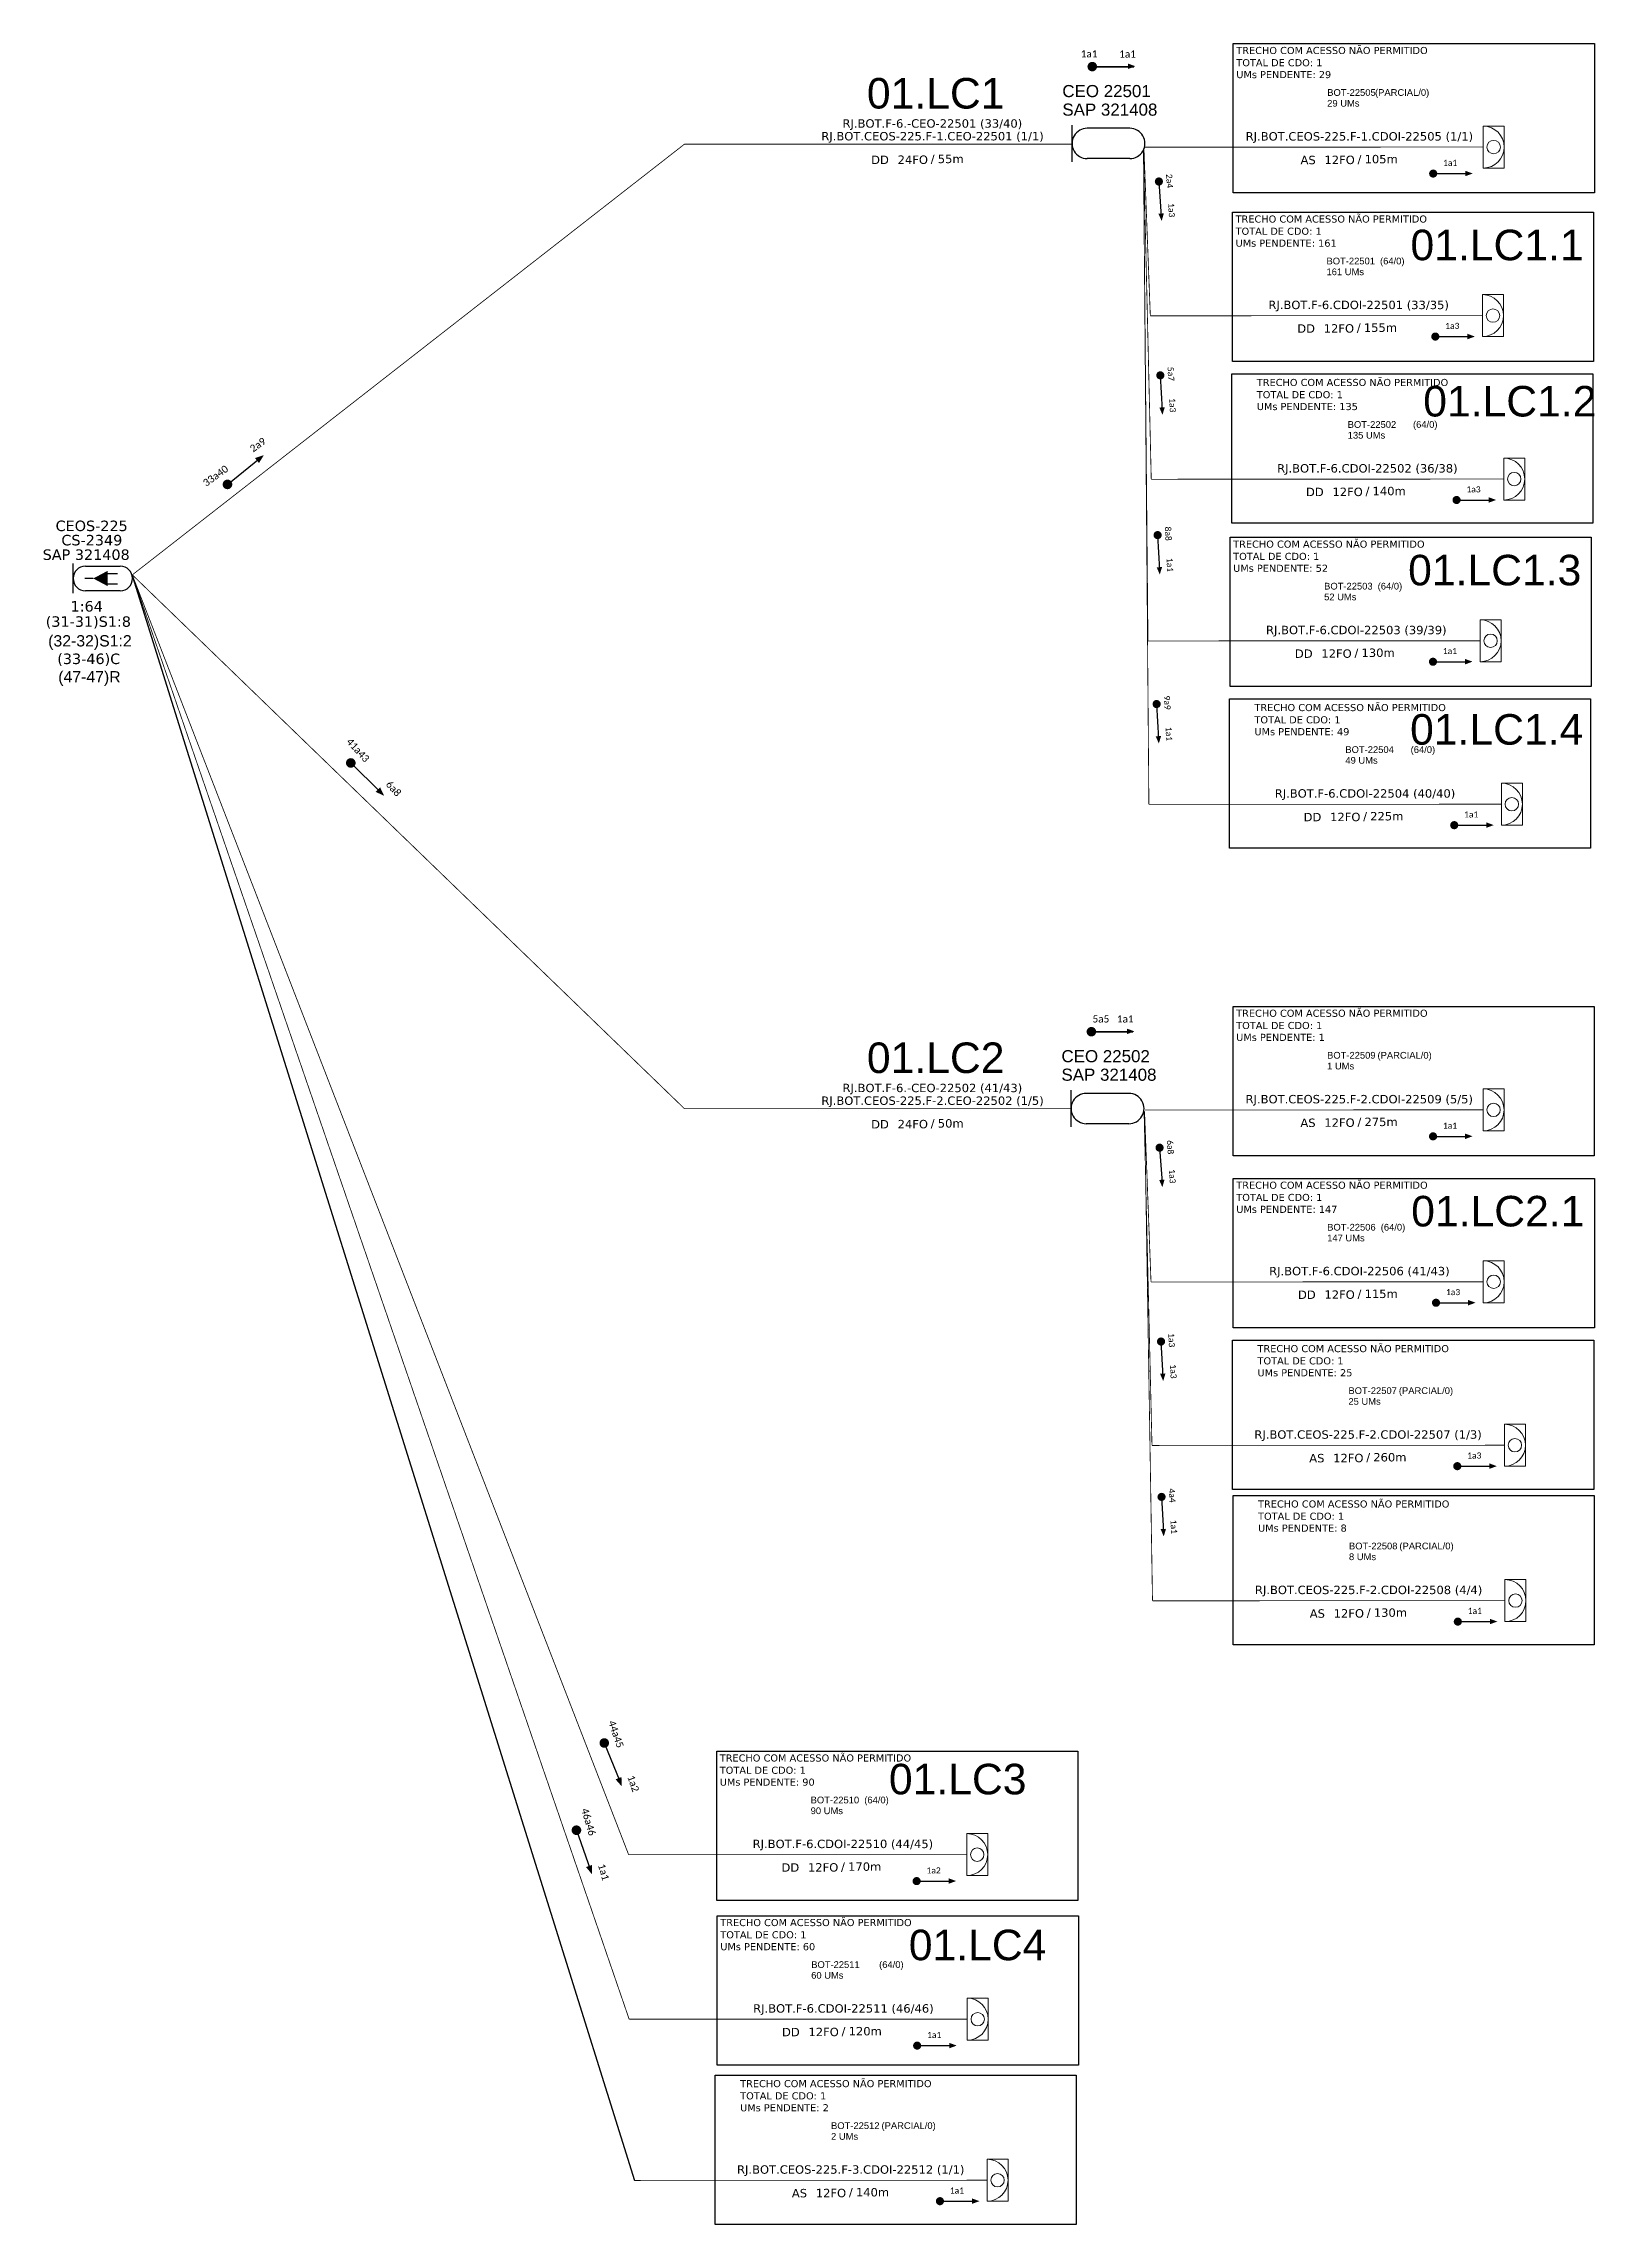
# Model space of a CAD drawing. Header units: millimetres. Extents: x 742 to 1449, y -949 to -211.
# Drawn here: x 837 to 1219, y -949 to -412 of the extents above; entities that cross this region are included whole.
import ezdxf
from ezdxf.enums import TextEntityAlignment as Align

# ---------------------------------------------------------------- set-up
doc = ezdxf.new("R2010")
doc.units = ezdxf.units.MM
doc.header["$LTSCALE"] = 3
for name, color, linetype, lineweight in [("20.0-LEGENDA DOS CDO'S", 1, 'Continuous', 0), ('20.1-CDO_INTERIOR', 1, 'Continuous', 0), ('40.1-ETIQUETAS', 1, 'Continuous', 20)]:
    doc.layers.add(name, color=color, linetype=linetype, lineweight=lineweight)
for name, color, linetype in [('20.4-CEOS', 1, 'Continuous'), ('CAP a instalar', 1, 'Continuous'), ('SETA', 7, 'Continuous'), ('surveys', 252, 'Continuous'), ('surveys legendas', 7, 'Continuous'), ('texto', 255, 'Continuous'), ('Txtruas', 150, 'Continuous')]:
    doc.layers.add(name, color=color, linetype=linetype)
doc.styles.add('ARIAL', font='arial.ttf')
doc.styles.add('siredit', font='verdana.ttf')
doc.styles.get("Standard").update_dxf_attribs({"font": 'arial.ttf'})
doc.linetypes.add('FENCELINE1', pattern='A,0.25,-0.1,[133,ltypeshp.shx,S=0.1,R=0,X=-0.1,Y=0],-0.1,1', length=1.45)

msp = doc.modelspace()

# ---------------------------------------------------------------- texts
at = {"color": 3, "style": 'siredit'}
for s, p in [('TRECHO COM ACESSO NÃO PERMITIDO', (1130.95, -414.65)), ('TOTAL DE CDO: 1', (1130.95, -417.66)), ('UMs PENDENTE: 29', (1130.95, -420.59)), ('TRECHO COM ACESSO NÃO PERMITIDO', (1130.77, -456.15)), ('TOTAL DE CDO: 1', (1130.77, -459.16)), ('UMs PENDENTE: 161', (1130.77, -462.09)), ('TRECHO COM ACESSO NÃO PERMITIDO', (1136, -496.39)), ('TOTAL DE CDO: 1', (1136, -499.4)), ('UMs PENDENTE: 135', (1136, -502.32)), ('TRECHO COM ACESSO NÃO PERMITIDO', (1130.18, -536.2)), ('TOTAL DE CDO: 1', (1130.18, -539.21)), ('UMs PENDENTE: 52', (1130.18, -542.14)), ('TRECHO COM ACESSO NÃO PERMITIDO', (1135.42, -576.44)), ('TOTAL DE CDO: 1', (1135.42, -579.45)), ('UMs PENDENTE: 49', (1135.42, -582.38)), ('TRECHO COM ACESSO NÃO PERMITIDO', (1130.92, -651.7)), ('TOTAL DE CDO: 1', (1130.92, -654.72)), ('UMs PENDENTE: 1', (1130.92, -657.64)), ('TRECHO COM ACESSO NÃO PERMITIDO', (1130.94, -694.04)), ('TOTAL DE CDO: 1', (1130.94, -697.05)), ('UMs PENDENTE: 147', (1130.94, -699.98)), ('TRECHO COM ACESSO NÃO PERMITIDO', (1136.17, -734.28)), ('TOTAL DE CDO: 1', (1136.17, -737.29)), ('UMs PENDENTE: 25', (1136.17, -740.22)), ('TRECHO COM ACESSO NÃO PERMITIDO', (1136.3, -772.53)), ('TOTAL DE CDO: 1', (1136.3, -775.55)), ('UMs PENDENTE: 8', (1136.3, -778.47)), ('TRECHO COM ACESSO NÃO PERMITIDO', (1003.78, -835.07)), ('TOTAL DE CDO: 1', (1003.78, -838.09)), ('UMs PENDENTE: 90', (1003.78, -841.01)), ('TRECHO COM ACESSO NÃO PERMITIDO', (1003.91, -875.59)), ('TOTAL DE CDO: 1', (1003.91, -878.6)), ('UMs PENDENTE: 60', (1003.91, -881.53)), ('TRECHO COM ACESSO NÃO PERMITIDO', (1008.8, -915.25)), ('TOTAL DE CDO: 1', (1008.8, -918.26)), ('UMs PENDENTE: 2', (1008.8, -921.19))]:
    msp.add_text(s, height=1.7496, dxfattribs=at).set_placement(p)
at = {"char_height": 1.5, "width": 25.3588, "attachment_point": 5}
for s, insert, rotation in [('\\C7;\\fCalibri|b0|i0|c0|p34;2a4       1a3', (1114.76, -449.51), 273.948), ('\\C7;\\fCalibri|b0|i0|c0|p34;5a7        1a3', (1115.05, -497.27), 273.0661), ('\\C7;\\fCalibri|b0|i0|c0|p34;8a8        1a1', (1114.39, -536.61), 273.0661), ('\\C7;\\fCalibri|b0|i0|c0|p34;9a9        1a1', (1114.15, -578.21), 273.0661), ('\\C7;\\fCalibri|b0|i0|c0|p34;6a8       1a3', (1114.94, -687.4), 273.948), ('\\C7;\\fCalibri|b0|i0|c0|p34;1a3        1a3', (1115.23, -735.17), 273.0661), ('\\C7;\\fCalibri|b0|i0|c0|p34;4a4        1a1', (1115.36, -773.42), 273.0661)]:
    msp.add_mtext(s, dxfattribs=dict(at, insert=insert, rotation=rotation))
for s, insert in [('\\C7;\\fCalibri|b0|i0|c0|p34;  1a1', (1183.07, -441.45)), ('\\C7;\\fCalibri|b0|i0|c0|p34;  1a3', (1183.6, -481.6)), ('\\C7;\\fCalibri|b0|i0|c0|p34;  1a3', (1188.83, -521.84)), ('\\C7;\\fCalibri|b0|i0|c0|p34;  1a1', (1183.02, -561.65)), ('\\C7;\\fCalibri|b0|i0|c0|p34;  1a1', (1188.25, -601.89)), ('\\C7;\\fCalibri|b0|i0|c0|p34;  1a1', (1183.04, -678.51)), ('\\C7;\\fCalibri|b0|i0|c0|p34;  1a3', (1183.78, -719.49)), ('\\C7;\\fCalibri|b0|i0|c0|p34;  1a3', (1189.01, -759.73)), ('\\C7;\\fCalibri|b0|i0|c0|p34;  1a1', (1189.14, -797.98)), ('\\C7;\\fCalibri|b0|i0|c0|p34;  1a2', (1055.91, -861.88)), ('\\C7;\\fCalibri|b0|i0|c0|p34;  1a1', (1056.04, -902.39)), ('\\C7;\\fCalibri|b0|i0|c0|p34;  1a1', (1061.64, -940.7))]:
    msp.add_mtext(s, dxfattribs=dict(at, insert=insert))
at = {"layer": 'surveys legendas', "color": 0}
for s, p in [('CEO 22501', (1088.12, -425.26)), ('SAP 321408', (1088.12, -429.83)), ('CEO 22502', (1087.9, -662.89)), ('SAP 321408', (1087.9, -667.45))]:
    msp.add_text(s, height=2.983, dxfattribs=at).set_placement(p)
at = {"layer": 'texto', "char_height": 1.7727, "width": 29.9695, "attachment_point": 5}
for s, insert in [('\\C7;\\fCalibri|b0|i0|c0|p34;1a1', (1094.71, -414.61)), ('\\C7;\\fCalibri|b0|i0|c0|p34;1a1', (1104.17, -414.65)), ('\\C7;\\fCalibri|b0|i0|c0|p34;5a5   1a1', (1100.61, -652.23))]:
    msp.add_mtext(s, dxfattribs=dict(at, insert=insert))
at = {"layer": 'texto', "color": 3, "width": 44.8124, "attachment_point": 5}
for s, insert, char_height in [('\\fArial|b0|i0|c0|p0;01.LC1', (1056.94, -424.37), 7.5207), ('01.LC1.1', (1195.15, -461.72), 7.521), ('01.LC1.2', (1198.29, -500.19), 7.521), ('01.LC1.3', (1194.57, -541.77), 7.521), ('01.LC1.4', (1195.05, -580.99), 7.521), ('\\fArial|b0|i0|c0|p0;01.LC2', (1056.94, -661.84), 7.5207), ('01.LC2.1', (1195.33, -699.61), 7.521), ('01.LC3', (1062.36, -839.44), 7.521), ('01.LC4', (1067.26, -880.29), 7.521)]:
    msp.add_mtext(s, dxfattribs=dict(at, insert=insert, char_height=char_height))
at = {"layer": 'texto', "char_height": 1.7727, "width": 29.9695, "attachment_point": 5}
for s, insert, rotation in [('\\C7;\\fCalibri|b0|i0|c0|p34;2a9', (890.06, -510.87), 35.777), ('\\C7;\\fCalibri|b0|i0|c0|p34;33a40', (879.65, -518.5), 35.777), ('\\C7;\\fCalibri|b0|i0|c0|p34;41a43', (914.72, -586.05), 312.3366), ('\\C7;\\fCalibri|b0|i0|c0|p34;6a8', (923.48, -595.52), 312.3366), ('\\C7;\\fCalibri|b0|i0|c0|p34;44a45', (978.24, -828.32), 288.835), ('\\C7;\\fCalibri|b0|i0|c0|p34;1a2', (982.5, -840.5), 288.835), ('\\C7;\\fCalibri|b0|i0|c0|p34;46a46', (971.48, -849.93), 286.2558), ('\\C7;\\fCalibri|b0|i0|c0|p34;1a1', (975.19, -862.29), 286.2558)]:
    msp.add_mtext(s, dxfattribs=dict(at, insert=insert, rotation=rotation))
at = {"layer": 'texto', "color": 0, "width": 16.6072, "attachment_point": 5}
for s, insert, char_height in [('(32-32)S1:2', (848.72, -559.55), 2.7871), ('(47-47)R', (848.6, -568.41), 2.787)]:
    msp.add_mtext(s, dxfattribs=dict(at, insert=insert, char_height=char_height))

# ---------------------------------------------------------------- blocks, each defined once
blk = doc.blocks.new('CEOS_RP_CT_DRT')
at = {"layer": '20.4-CEOS', "color": 0}
for p, q in [((-4.54, 1.19), (-1.19, 1.19)), ((-1.19, -1.19), (-4.54, -1.19))]:
    blk.add_line(p, q, dxfattribs=at)
for points in [[(-5.73, -1.43), (-5.73, 1.44)], [(-3.79, 0), (-4.59, 0)], [(-2.47, 0.48), (-1.45, 0.48)], [(-2.47, -0.52), (-1.45, -0.52)]]:
    blk.add_lwpolyline(points, dxfattribs=at)
blk.add_lwpolyline([(-3.79, 0, 0, 1.47, 0), (-2.41, 0, 1.47, 1.47, 0)], format="xyseb", dxfattribs=at)
for centre, start, end in [((-4.54, 0), 90, 270), ((-1.19, 0), 270, 90)]:
    blk.add_arc(centre, 1.19, start, end, dxfattribs=at)
at = {"layer": '20.4-CEOS', "color": 7, "style": 'siredit'}
for tag, p in [('Nº_DA_CEOS', (-2.86, 5.6)), ('LOCAL', (-2.86, 4.24)), ('SAP', (-2.86, 2.78)), ('RACIO_SPLITAGEM', (-2.86, -1.88)), ('FIBRAS_SPLITTER', (-2.86, -3.58)), ('FIBRAS_TOP_C', (-2.86, -5.08)), ('RESERVA_FINAIS', (-2.86, -6.39))]:
    blk.add_attdef(tag, text='', height=1.01, dxfattribs=at).set_placement(p, align=Align.TOP_CENTER)
blk = doc.blocks.new('A$C0CDF1BB7')
at = {"layer": 'Txtruas', "color": 1}
blk.add_line((9.78, 5.66), (2.58, 5.66), dxfattribs=at)
for points in [[(0, 0), (0.01, 6.19)], [(9.77, 0.52), (2.57, 0.52)]]:
    blk.add_lwpolyline(points, dxfattribs=at)
for centre, start, end in [((2.57, 3.09), 89.9211, 269.9225), ((9.78, 3.09), 269.9211, 89.9225)]:
    blk.add_arc(centre, 2.57, start, end, dxfattribs=at)
blk = doc.blocks.new('ETIQUETA_RS5F')
at = {"layer": '40.1-ETIQUETAS', "color": 0, "style": 'siredit'}
blk.add_text('/', height=1.5, dxfattribs=at).set_placement((1.55, -1.95), align=Align.MIDDLE_RIGHT)
for tag, p in [('ETIQUETA_R_PRIMARIA', (1.18, 4.1)), ('ETIQUETA_R_SECUNDARIA', (1.18, 2.1)), ('F_ATIVAS/F_MORTAS', (1.11, -4.24))]:
    blk.add_attdef(tag, text='', height=1.5, dxfattribs=at).set_placement(p, align=Align.MIDDLE_CENTER)
for tag, p in [('TIPO_CABO', (-6.62, -2.12)), ('CAP_CABO', (0.37, -2.09))]:
    blk.add_attdef(tag, text='', height=1.5, dxfattribs=at).set_placement(p, align=Align.MIDDLE_RIGHT)
blk.add_attdef('METROS', text='', height=1.5, dxfattribs=at).set_placement((2.11, -1.95), align=Align.MIDDLE_LEFT)
for tag, p in [('FUSÃO_1', (0.82, -8.39)), ('FUSÃO_2', (0.82, -10.6)), ('FUSÃO_3', (0.82, -12.93)), ('FUSÃO_4', (0.82, -15.14)), ('FUSÃO_5', (0.82, -17.16))]:
    blk.add_attdef(tag, text='', height=1.5, dxfattribs=at).set_placement(p, align=Align.CENTER)
blk = doc.blocks.new('CDOI_INT')
at = {"layer": '20.1-CDO_INTERIOR', "color": 0, "lineweight": 18}
blk.add_lwpolyline([(4.25, -4.25), (4.25, 4.25), (0, 4.25), (0, -4.25)], close=True, dxfattribs=at)
blk.add_circle((2.12, 0), 1.36, dxfattribs=at)
blk.add_arc((0, 0), 4.25, 270, 90, dxfattribs=at)
at = {"layer": "20.0-LEGENDA DOS CDO'S", "color": 0, "style": 'ARIAL'}
for tag, p in [('CDO_N', (-0.08, 10.38)), ('SURVEY', (-0.08, 8.2)), ('SPLITER_1', (21.18, 10.38)), ('SPLITER_2', (21.19, 8.68)), ('SAP', (-0.08, 6.23)), ('1:XX', (5.94, -2.22)), ('UMS', (5.94, -4.24))]:
    blk.add_attdef(tag, p, '', height=1.36, dxfattribs=at)
blk.add_attdef('FIBRAS_UTILIZADAS', text='', height=1.36, dxfattribs=at).set_placement((15.34, 10.38), align=Align.CENTER)

# ---------------------------------------------------------------- linework, layer by layer
at = {"color": 3}
for points in [[(1130.19, -412.09), (1219.11, -412.09), (1219.11, -448.86), (1130.19, -448.86)], [(1130.01, -453.59), (1218.92, -453.59), (1218.92, -490.36), (1130.01, -490.36)], [(1129.85, -493.4), (1218.76, -493.4), (1218.76, -530.17), (1129.85, -530.17)], [(1129.43, -533.64), (1218.34, -533.64), (1218.34, -570.41), (1129.43, -570.41)], [(1129.27, -573.45), (1218.18, -573.45), (1218.18, -610.22), (1129.27, -610.22)], [(1130.16, -649.14), (1219.07, -649.14), (1219.07, -685.92), (1130.16, -685.92)], [(1130.19, -691.48), (1219.1, -691.48), (1219.1, -728.25), (1130.19, -728.25)], [(1130.02, -731.29), (1218.93, -731.29), (1218.93, -768.06), (1130.02, -768.06)], [(1130.15, -769.55), (1219.07, -769.55), (1219.07, -806.32), (1130.15, -806.32)], [(1003.03, -832.51), (1091.94, -832.51), (1091.94, -869.29), (1003.03, -869.29)], [(1003.16, -873.03), (1092.07, -873.03), (1092.07, -909.8), (1003.16, -909.8)], [(1002.65, -912.26), (1091.56, -912.26), (1091.56, -949.03), (1002.65, -949.03)]]:
    msp.add_lwpolyline(points, close=True, dxfattribs=at)
for points, const_width in [([(1095.49, -417.16, 1), (1095.49, -418.34, 1)], 1.17), ([(1111.86, -445.54, 1), (1111.92, -446.54, 1)], 1), ([(1178.92, -444.08, 1), (1179.92, -444.08, 1)], 1), ([(1179.45, -484.22, 1), (1180.45, -484.22, 1)], 1), ([(1112.21, -493.27, 1), (1112.26, -494.27, 1)], 1), ([(882.12, -520.99, 1), (883.04, -520.25, 1)], 1.18), ([(1184.68, -524.46, 1), (1185.68, -524.46, 1)], 1), ([(1111.55, -532.6, 1), (1111.6, -533.6, 1)], 1), ([(1178.87, -564.28, 1), (1179.87, -564.28, 1)], 1), ([(1111.31, -574.2, 1), (1111.36, -575.2, 1)], 1), ([(912.52, -588.79, 1), (913.37, -589.62, 1)], 1.18), ([(1184.1, -604.52, 1), (1185.1, -604.52, 1)], 1), ([(1095.27, -654.79, 1), (1095.27, -655.96, 1)], 1.17), ([(1178.89, -681.14, 1), (1179.89, -681.14, 1)], 1), ([(1112.03, -683.43, 1), (1112.1, -684.43, 1)], 1), ([(1179.62, -722.11, 1), (1180.62, -722.11, 1)], 1), ([(1112.39, -731.16, 1), (1112.44, -732.16, 1)], 1), ([(1184.86, -762.35, 1), (1185.86, -762.35, 1)], 1), ([(1112.52, -769.41, 1), (1112.57, -770.41, 1)], 1), ([(1184.99, -800.61, 1), (1185.99, -800.61, 1)], 1), ([(975.13, -829.96, 1), (975.57, -831.05, 1)], 1.18), ([(968.3, -851.42, 1), (968.69, -852.54, 1)], 1.18), ([(1051.75, -864.51, 1), (1052.75, -864.51, 1)], 1), ([(1051.88, -905.02, 1), (1052.88, -905.02, 1)], 1), ([(1057.49, -943.32, 1), (1058.49, -943.32, 1)], 1)]:
    msp.add_lwpolyline(points, format="xyb", close=True, dxfattribs=dict(const_width=const_width))
at = {"linetype": 'Continuous'}
msp.add_lwpolyline([(859.16, -543.26), (982.82, -938.21)], dxfattribs=at)
at = {"layer": 'CAP a instalar', "color": 1, "ltscale": 5, "const_width": 0.2}
for points in [[(995.08, -436.85), (859.21, -542.85)], [(995.08, -436.85), (1030.71, -436.85)], [(1030.71, -436.85), (1090.53, -436.85)], [(1108.09, -438.26), (1110.01, -519.35)], [(1109.2, -559.16), (1108.09, -438.26)], [(1108.09, -438.26), (1109.43, -599.4)], [(1108.21, -437.97), (1109.78, -479.11)], [(1109.78, -479.11), (1191.56, -479.06)], [(1110.01, -519.35), (1196.79, -519.3)], [(859.2, -543.04), (981.35, -858.01)], [(859.2, -543.04), (981.48, -898.52)], [(859.24, -542.97), (995.08, -674.32)], [(1109.2, -559.16), (1190.98, -559.12)], [(1109.43, -599.4), (1196.21, -599.36)], [(995.08, -674.32), (1030.71, -674.32)], [(1030.71, -674.32), (1090.53, -674.32)], [(1108.36, -674.98), (1109.95, -717)], [(1109.95, -717), (1191.74, -716.95)], [(981.35, -858.01), (1064.58, -857.99)], [(981.48, -898.52), (1064.71, -898.51)]]:
    msp.add_lwpolyline(points, dxfattribs=at)
at = {"layer": 'CAP a instalar', "color": 8, "ltscale": 5, "const_width": 0.2}
for points in [[(1108.51, -437.58), (1191.74, -437.56)], [(1108.24, -674.91), (1110.19, -757.24)], [(1108.36, -674.98), (1110.32, -795.5)], [(1108.48, -674.64), (1191.71, -674.62)], [(1110.19, -757.24), (1196.97, -757.19)], [(1110.32, -795.5), (1197.1, -795.45)], [(982.82, -938.21), (1069.6, -938.16)]]:
    msp.add_lwpolyline(points, dxfattribs=at)
at = {"layer": 'SETA'}
for points in [[(1095.53, -417.81), (1105.69, -417.81)], [(1105.69, -417.81), (1095.53, -417.81)], [(1179.42, -444.08), (1188.01, -444.08)], [(1111.89, -446.04), (1112.48, -454.62)], [(1179.95, -484.22), (1188.55, -484.22)], [(1112.24, -493.77), (1112.7, -502.35)], [(882.58, -520.62), (890.49, -514.25)], [(1185.18, -524.46), (1193.78, -524.46)], [(1111.58, -533.1), (1112.04, -541.68)], [(1179.37, -564.28), (1187.97, -564.28)], [(1111.34, -574.7), (1111.8, -583.28)], [(912.94, -589.21), (920.18, -596.34)], [(1184.6, -604.52), (1193.2, -604.52)], [(1095.31, -655.43), (1105.47, -655.43)], [(1105.47, -655.43), (1095.31, -655.43)], [(1179.39, -681.14), (1187.98, -681.14)], [(1112.07, -683.93), (1112.66, -692.51)], [(1180.12, -722.11), (1188.72, -722.11)], [(1112.41, -731.66), (1112.87, -740.24)], [(1185.36, -762.35), (1193.95, -762.35)], [(1112.54, -769.91), (1113, -778.5)], [(1185.49, -800.61), (1194.08, -800.61)], [(975.35, -830.5), (979.14, -839.93)], [(968.5, -851.98), (971.86, -861.57)], [(1052.25, -864.51), (1060.85, -864.51)], [(1052.38, -905.02), (1060.98, -905.02)], [(1057.99, -943.32), (1066.58, -943.32)]]:
    msp.add_lwpolyline(points, dxfattribs=at)
for points in [[(1096.35, -417.01), (1094.18, -417.8), (1096.35, -418.58)], [(1104.28, -417), (1106.11, -417.67), (1104.28, -418.34)], [(1187.32, -443.4), (1189.16, -444.07), (1187.32, -444.73)], [(1113.11, -453.88), (1112.57, -455.76), (1111.78, -453.98)], [(1187.86, -483.54), (1189.69, -484.21), (1187.86, -484.88)], [(1113.34, -501.63), (1112.77, -503.49), (1112.01, -501.7)], [(889.36, -514.14), (891.54, -513.4), (890.34, -515.37)], [(1193.09, -523.78), (1194.92, -524.45), (1193.09, -525.12)], [(1112.68, -540.96), (1112.11, -542.82), (1111.35, -541.03)], [(1187.28, -563.6), (1189.11, -564.26), (1187.28, -564.93)], [(1112.44, -582.56), (1111.87, -584.42), (1111.11, -582.63)], [(920.16, -595.2), (921.15, -597.28), (919.05, -596.32)], [(1192.51, -603.84), (1194.34, -604.5), (1192.51, -605.17)], [(1096.12, -654.63), (1093.96, -655.42), (1096.12, -656.21)], [(1104.05, -654.63), (1105.88, -655.29), (1104.05, -655.96)], [(1187.29, -680.46), (1189.12, -681.12), (1187.29, -681.79)], [(1113.29, -691.78), (1112.75, -693.65), (1111.96, -691.87)], [(1188.03, -721.43), (1189.86, -722.1), (1188.03, -722.77)], [(1113.51, -739.52), (1112.95, -741.38), (1112.18, -739.59)], [(1193.26, -761.67), (1195.09, -762.34), (1193.26, -763.01)], [(1113.65, -777.77), (1113.08, -779.64), (1112.32, -777.84)], [(1193.39, -799.93), (1195.23, -800.6), (1193.39, -801.26)], [(979.58, -838.88), (979.65, -841.18), (978.12, -839.46)], [(972.35, -860.53), (972.32, -862.84), (970.86, -861.06)], [(1060.16, -863.83), (1061.99, -864.49), (1060.16, -865.16)], [(1060.29, -904.34), (1062.12, -905.01), (1060.29, -905.67)], [(1065.89, -942.64), (1067.72, -943.31), (1065.89, -943.98)]]:
    msp.add_solid(points, dxfattribs=at)

# ---------------------------------------------------------------- block references
at = {"layer": '20.4-CEOS'}
ref = msp.add_blockref('CEOS_RP_CT_DRT', (859.22, -543.78), dxfattribs=dict(at, xscale=2.554695942186299, yscale=2.554695942186299, zscale=2.554695942186299))
ref.add_attrib('Nº_DA_CEOS', 'CEOS-225', dxfattribs={"color": 7, "height": 2.579, "style": 'siredit'}).set_placement((849.15, -529.53), align=Align.TOP_CENTER)
ref.add_attrib('LOCAL', 'CS-2349', dxfattribs={"color": 7, "height": 2.579, "style": 'siredit'}).set_placement((849.19, -533.05), align=Align.TOP_CENTER)
ref.add_attrib('SAP', 'SAP 321408', dxfattribs={"color": 7, "height": 2.579, "style": 'siredit'}).set_placement((847.8, -536.62), align=Align.TOP_CENTER)
ref.add_attrib('RACIO_SPLITAGEM', '1:64', dxfattribs={"color": 7, "height": 2.579, "style": 'siredit'}).set_placement((847.92, -549.34), align=Align.TOP_CENTER)
ref.add_attrib('FIBRAS_SPLITTER', '(31-31)S1:8', dxfattribs={"color": 7, "height": 2.5794, "style": 'siredit'}).set_placement((848.33, -553.1), align=Align.TOP_CENTER)
ref.add_attrib('RESERVA_FINAIS', '(33-46)C', dxfattribs={"color": 7, "height": 2.579, "style": 'siredit'}).set_placement((848.43, -562.27), align=Align.TOP_CENTER)
at = {"layer": '40.1-ETIQUETAS'}
ref = msp.add_blockref('ETIQUETA_RS5F', (1054.53, -437.78), dxfattribs=dict(at, xscale=1.378472709545349, yscale=1.378472709545349, zscale=1.378472709545349))
ref.add_attrib('ETIQUETA_R_PRIMARIA', 'RJ.BOT.F-6.-CEO-22501 (33/40)', dxfattribs={"color": 0, "height": 2.0677, "style": 'siredit'}).set_placement((1056.12, -431.75), align=Align.MIDDLE_CENTER)
ref.add_attrib('ETIQUETA_R_SECUNDARIA', 'RJ.BOT.CEOS-225.F-1.CEO-22501 (1/1)', dxfattribs={"color": 0, "height": 2.0677, "style": 'siredit'}).set_placement((1056.16, -434.88), align=Align.MIDDLE_CENTER)
ref.add_attrib('TIPO_CABO', 'DD', dxfattribs={"color": 0, "height": 2.068, "style": 'siredit'}).set_placement((1045.41, -440.7), align=Align.MIDDLE_RIGHT)
ref.add_attrib('CAP_CABO', '24FO', dxfattribs={"color": 0, "height": 2.068, "style": 'siredit'}).set_placement((1055.04, -440.67), align=Align.MIDDLE_RIGHT)
ref.add_attrib('METROS', '55m', dxfattribs={"color": 0, "height": 2.068, "style": 'siredit'}).set_placement((1057.45, -440.48), align=Align.MIDDLE_LEFT)
ref = msp.add_blockref('ETIQUETA_RS5F', (1054.53, -675.25), dxfattribs=dict(at, xscale=1.378472709545349, yscale=1.378472709545349, zscale=1.378472709545349))
ref.add_attrib('ETIQUETA_R_PRIMARIA', 'RJ.BOT.F-6.-CEO-22502 (41/43)', dxfattribs={"color": 0, "height": 2.0677, "style": 'siredit'}).set_placement((1056.12, -669.22), align=Align.MIDDLE_CENTER)
ref.add_attrib('ETIQUETA_R_SECUNDARIA', 'RJ.BOT.CEOS-225.F-2.CEO-22502 (1/5)', dxfattribs={"color": 0, "height": 2.0677, "style": 'siredit'}).set_placement((1056.16, -672.35), align=Align.MIDDLE_CENTER)
ref.add_attrib('TIPO_CABO', 'DD', dxfattribs={"color": 0, "height": 2.068, "style": 'siredit'}).set_placement((1045.41, -678.17), align=Align.MIDDLE_RIGHT)
ref.add_attrib('CAP_CABO', '24FO', dxfattribs={"color": 0, "height": 2.068, "style": 'siredit'}).set_placement((1055.04, -678.13), align=Align.MIDDLE_RIGHT)
ref.add_attrib('METROS', '50m', dxfattribs={"color": 0, "height": 2.068, "style": 'siredit'}).set_placement((1057.45, -677.94), align=Align.MIDDLE_LEFT)
at = {"layer": 'CAP a instalar', "color": 8, "linetype": 'FENCELINE1', "ltscale": 7}
ref = msp.add_blockref('CDOI_INT', (1191.74, -437.56), dxfattribs=dict(at, xscale=1.21541625498503, yscale=1.21541625498503, zscale=1.21541625498503))
ref.add_attrib('CDO_N', 'BOT-22505', (1153.33, -424.95), dxfattribs={"layer": "20.0-LEGENDA DOS CDO'S", "color": 0, "height": 1.653, "style": 'ARIAL'})
ref.add_attrib('FIBRAS_UTILIZADAS', '       (PARCIAL/0)', dxfattribs={"layer": "20.0-LEGENDA DOS CDO'S", "color": 0, "height": 1.6533, "style": 'ARIAL'}).set_placement((1169.53, -424.95), align=Align.CENTER)
ref.add_attrib('SURVEY', '29 UMs', (1153.33, -427.6), dxfattribs={"layer": "20.0-LEGENDA DOS CDO'S", "color": 0, "height": 1.653, "style": 'ARIAL'})
ref = msp.add_blockref('ETIQUETA_RS5F', (1159.62, -437.82), dxfattribs=dict(at, xscale=1.378472709545349, yscale=1.378472709545349, zscale=1.378472709545349))
ref.add_attrib('ETIQUETA_R_SECUNDARIA', 'RJ.BOT.CEOS-225.F-1.CDOI-22505 (1/1)', dxfattribs={"layer": '40.1-ETIQUETAS', "color": 0, "height": 2.0677, "style": 'siredit'}).set_placement((1161.25, -434.92), align=Align.MIDDLE_CENTER)
ref.add_attrib('TIPO_CABO', 'AS', dxfattribs={"layer": '40.1-ETIQUETAS', "color": 0, "height": 2.068, "style": 'siredit'}).set_placement((1150.5, -440.74), align=Align.MIDDLE_RIGHT)
ref.add_attrib('CAP_CABO', '12FO', dxfattribs={"layer": '40.1-ETIQUETAS', "color": 0, "height": 2.068, "style": 'siredit'}).set_placement((1160.12, -440.71), align=Align.MIDDLE_RIGHT)
ref.add_attrib('METROS', '105m', dxfattribs={"layer": '40.1-ETIQUETAS', "color": 0, "height": 2.068, "style": 'siredit'}).set_placement((1162.53, -440.52), align=Align.MIDDLE_LEFT)
at = {"layer": 'CAP a instalar', "linetype": 'FENCELINE1', "ltscale": 7}
ref = msp.add_blockref('CDOI_INT', (1191.56, -479.06), dxfattribs=dict(at, xscale=1.21541625498503, yscale=1.21541625498503, zscale=1.21541625498503))
ref.add_attrib('CDO_N', 'BOT-22501', (1153.15, -466.45), dxfattribs={"layer": "20.0-LEGENDA DOS CDO'S", "color": 0, "height": 1.653, "style": 'ARIAL'})
ref.add_attrib('FIBRAS_UTILIZADAS', '(64/0)', dxfattribs={"layer": "20.0-LEGENDA DOS CDO'S", "color": 0, "height": 1.653, "style": 'ARIAL'}).set_placement((1169.35, -466.45), align=Align.CENTER)
ref.add_attrib('SURVEY', '161 UMs', (1153.15, -469.1), dxfattribs={"layer": "20.0-LEGENDA DOS CDO'S", "color": 0, "height": 1.653, "style": 'ARIAL'})
ref = msp.add_blockref('ETIQUETA_RS5F', (1159.44, -479.32), dxfattribs=dict(at, xscale=1.378472709545349, yscale=1.378472709545349, zscale=1.378472709545349))
ref.add_attrib('ETIQUETA_R_SECUNDARIA', 'RJ.BOT.F-6.CDOI-22501 (33/35)', dxfattribs={"layer": '40.1-ETIQUETAS', "color": 0, "height": 2.0677, "style": 'siredit'}).set_placement((1161.07, -476.42), align=Align.MIDDLE_CENTER)
ref.add_attrib('TIPO_CABO', 'DD', dxfattribs={"layer": '40.1-ETIQUETAS', "color": 0, "height": 2.068, "style": 'siredit'}).set_placement((1150.32, -482.24), align=Align.MIDDLE_RIGHT)
ref.add_attrib('CAP_CABO', '12FO', dxfattribs={"layer": '40.1-ETIQUETAS', "color": 0, "height": 2.068, "style": 'siredit'}).set_placement((1159.94, -482.21), align=Align.MIDDLE_RIGHT)
ref.add_attrib('METROS', '155m', dxfattribs={"layer": '40.1-ETIQUETAS', "color": 0, "height": 2.068, "style": 'siredit'}).set_placement((1162.35, -482.02), align=Align.MIDDLE_LEFT)
at = {"layer": 'CAP a instalar', "color": 1, "ltscale": 5}
ref = msp.add_blockref('CDOI_INT', (1196.79, -519.3), dxfattribs=dict(at, xscale=1.21541625498503, yscale=1.21541625498503, zscale=1.21541625498503))
ref.add_attrib('CDO_N', 'BOT-22502', (1158.38, -506.69), dxfattribs={"layer": "20.0-LEGENDA DOS CDO'S", "color": 0, "height": 1.653, "style": 'ARIAL'})
ref.add_attrib('FIBRAS_UTILIZADAS', '         (64/0)', dxfattribs={"layer": "20.0-LEGENDA DOS CDO'S", "color": 0, "height": 1.6533, "style": 'ARIAL'}).set_placement((1174.58, -506.69), align=Align.CENTER)
ref.add_attrib('SURVEY', '135 UMs', (1158.38, -509.34), dxfattribs={"layer": "20.0-LEGENDA DOS CDO'S", "color": 0, "height": 1.653, "style": 'ARIAL'})
ref = msp.add_blockref('ETIQUETA_RS5F', (1161.58, -519.56), dxfattribs=dict(at, xscale=1.378472709545349, yscale=1.378472709545349, zscale=1.378472709545349))
ref.add_attrib('ETIQUETA_R_SECUNDARIA', 'RJ.BOT.F-6.CDOI-22502 (36/38)', dxfattribs={"layer": '40.1-ETIQUETAS', "color": 0, "height": 2.0677, "style": 'siredit'}).set_placement((1163.21, -516.66), align=Align.MIDDLE_CENTER)
ref.add_attrib('TIPO_CABO', 'DD', dxfattribs={"layer": '40.1-ETIQUETAS', "color": 0, "height": 2.068, "style": 'siredit'}).set_placement((1152.46, -522.48), align=Align.MIDDLE_RIGHT)
ref.add_attrib('CAP_CABO', '12FO', dxfattribs={"layer": '40.1-ETIQUETAS', "color": 0, "height": 2.068, "style": 'siredit'}).set_placement((1162.09, -522.45), align=Align.MIDDLE_RIGHT)
ref.add_attrib('METROS', '140m', dxfattribs={"layer": '40.1-ETIQUETAS', "color": 0, "height": 2.068, "style": 'siredit'}).set_placement((1164.49, -522.25), align=Align.MIDDLE_LEFT)
at = {"layer": 'CAP a instalar', "linetype": 'FENCELINE1', "ltscale": 7}
ref = msp.add_blockref('CDOI_INT', (1190.98, -559.12), dxfattribs=dict(at, xscale=1.21541625498503, yscale=1.21541625498503, zscale=1.21541625498503))
ref.add_attrib('CDO_N', 'BOT-22503', (1152.57, -546.5), dxfattribs={"layer": "20.0-LEGENDA DOS CDO'S", "color": 0, "height": 1.653, "style": 'ARIAL'})
ref.add_attrib('FIBRAS_UTILIZADAS', '(64/0)', dxfattribs={"layer": "20.0-LEGENDA DOS CDO'S", "color": 0, "height": 1.653, "style": 'ARIAL'}).set_placement((1168.77, -546.5), align=Align.CENTER)
ref.add_attrib('SURVEY', '52 UMs', (1152.57, -549.15), dxfattribs={"layer": "20.0-LEGENDA DOS CDO'S", "color": 0, "height": 1.653, "style": 'ARIAL'})
ref = msp.add_blockref('ETIQUETA_RS5F', (1158.86, -559.37), dxfattribs=dict(at, xscale=1.378472709545349, yscale=1.378472709545349, zscale=1.378472709545349))
ref.add_attrib('ETIQUETA_R_SECUNDARIA', 'RJ.BOT.F-6.CDOI-22503 (39/39)', dxfattribs={"layer": '40.1-ETIQUETAS', "color": 0, "height": 2.0677, "style": 'siredit'}).set_placement((1160.49, -556.47), align=Align.MIDDLE_CENTER)
ref.add_attrib('TIPO_CABO', 'DD', dxfattribs={"layer": '40.1-ETIQUETAS', "color": 0, "height": 2.068, "style": 'siredit'}).set_placement((1149.74, -562.29), align=Align.MIDDLE_RIGHT)
ref.add_attrib('CAP_CABO', '12FO', dxfattribs={"layer": '40.1-ETIQUETAS', "color": 0, "height": 2.068, "style": 'siredit'}).set_placement((1159.36, -562.26), align=Align.MIDDLE_RIGHT)
ref.add_attrib('METROS', '130m', dxfattribs={"layer": '40.1-ETIQUETAS', "color": 0, "height": 2.068, "style": 'siredit'}).set_placement((1161.77, -562.07), align=Align.MIDDLE_LEFT)
at = {"layer": 'CAP a instalar', "color": 1, "ltscale": 5}
ref = msp.add_blockref('CDOI_INT', (1196.21, -599.36), dxfattribs=dict(at, xscale=1.21541625498503, yscale=1.21541625498503, zscale=1.21541625498503))
ref.add_attrib('CDO_N', 'BOT-22504', (1157.8, -586.74), dxfattribs={"layer": "20.0-LEGENDA DOS CDO'S", "color": 0, "height": 1.653, "style": 'ARIAL'})
ref.add_attrib('FIBRAS_UTILIZADAS', '         (64/0)', dxfattribs={"layer": "20.0-LEGENDA DOS CDO'S", "color": 0, "height": 1.6533, "style": 'ARIAL'}).set_placement((1174, -586.74), align=Align.CENTER)
ref.add_attrib('SURVEY', '49 UMs', (1157.8, -589.39), dxfattribs={"layer": "20.0-LEGENDA DOS CDO'S", "color": 0, "height": 1.653, "style": 'ARIAL'})
ref = msp.add_blockref('ETIQUETA_RS5F', (1161, -599.61), dxfattribs=dict(at, xscale=1.378472709545349, yscale=1.378472709545349, zscale=1.378472709545349))
ref.add_attrib('ETIQUETA_R_SECUNDARIA', 'RJ.BOT.F-6.CDOI-22504 (40/40)', dxfattribs={"layer": '40.1-ETIQUETAS', "color": 0, "height": 2.0677, "style": 'siredit'}).set_placement((1162.63, -596.71), align=Align.MIDDLE_CENTER)
ref.add_attrib('TIPO_CABO', 'DD', dxfattribs={"layer": '40.1-ETIQUETAS', "color": 0, "height": 2.068, "style": 'siredit'}).set_placement((1151.88, -602.53), align=Align.MIDDLE_RIGHT)
ref.add_attrib('CAP_CABO', '12FO', dxfattribs={"layer": '40.1-ETIQUETAS', "color": 0, "height": 2.068, "style": 'siredit'}).set_placement((1161.51, -602.5), align=Align.MIDDLE_RIGHT)
ref.add_attrib('METROS', '225m', dxfattribs={"layer": '40.1-ETIQUETAS', "color": 0, "height": 2.068, "style": 'siredit'}).set_placement((1163.91, -602.31), align=Align.MIDDLE_LEFT)
at = {"layer": 'CAP a instalar', "color": 8, "linetype": 'FENCELINE1', "ltscale": 7}
ref = msp.add_blockref('CDOI_INT', (1191.71, -674.62), dxfattribs=dict(at, xscale=1.21541625498503, yscale=1.21541625498503, zscale=1.21541625498503))
ref.add_attrib('CDO_N', 'BOT-22509', (1153.3, -662), dxfattribs={"layer": "20.0-LEGENDA DOS CDO'S", "color": 0, "height": 1.653, "style": 'ARIAL'})
ref.add_attrib('FIBRAS_UTILIZADAS', '         (PARCIAL/0)', dxfattribs={"layer": "20.0-LEGENDA DOS CDO'S", "color": 0, "height": 1.6533, "style": 'ARIAL'}).set_placement((1169.5, -662), align=Align.CENTER)
ref.add_attrib('SURVEY', '1 UMs', (1153.3, -664.66), dxfattribs={"layer": "20.0-LEGENDA DOS CDO'S", "color": 0, "height": 1.653, "style": 'ARIAL'})
ref = msp.add_blockref('ETIQUETA_RS5F', (1159.59, -674.88), dxfattribs=dict(at, xscale=1.378472709545349, yscale=1.378472709545349, zscale=1.378472709545349))
ref.add_attrib('ETIQUETA_R_SECUNDARIA', 'RJ.BOT.CEOS-225.F-2.CDOI-22509 (5/5)', dxfattribs={"layer": '40.1-ETIQUETAS', "color": 0, "height": 2.0677, "style": 'siredit'}).set_placement((1161.22, -671.98), align=Align.MIDDLE_CENTER)
ref.add_attrib('TIPO_CABO', 'AS', dxfattribs={"layer": '40.1-ETIQUETAS', "color": 0, "height": 2.068, "style": 'siredit'}).set_placement((1150.47, -677.8), align=Align.MIDDLE_RIGHT)
ref.add_attrib('CAP_CABO', '12FO', dxfattribs={"layer": '40.1-ETIQUETAS', "color": 0, "height": 2.068, "style": 'siredit'}).set_placement((1160.09, -677.76), align=Align.MIDDLE_RIGHT)
ref.add_attrib('METROS', '275m', dxfattribs={"layer": '40.1-ETIQUETAS', "color": 0, "height": 2.068, "style": 'siredit'}).set_placement((1162.5, -677.57), align=Align.MIDDLE_LEFT)
at = {"layer": 'CAP a instalar', "linetype": 'FENCELINE1', "ltscale": 7}
ref = msp.add_blockref('CDOI_INT', (1191.74, -716.95), dxfattribs=dict(at, xscale=1.21541625498503, yscale=1.21541625498503, zscale=1.21541625498503))
ref.add_attrib('CDO_N', 'BOT-22506', (1153.32, -704.34), dxfattribs={"layer": "20.0-LEGENDA DOS CDO'S", "color": 0, "height": 1.653, "style": 'ARIAL'})
ref.add_attrib('FIBRAS_UTILIZADAS', '(64/0)', dxfattribs={"layer": "20.0-LEGENDA DOS CDO'S", "color": 0, "height": 1.653, "style": 'ARIAL'}).set_placement((1169.53, -704.34), align=Align.CENTER)
ref.add_attrib('SURVEY', '147 UMs', (1153.32, -706.99), dxfattribs={"layer": "20.0-LEGENDA DOS CDO'S", "color": 0, "height": 1.653, "style": 'ARIAL'})
ref = msp.add_blockref('ETIQUETA_RS5F', (1159.61, -717.21), dxfattribs=dict(at, xscale=1.378472709545349, yscale=1.378472709545349, zscale=1.378472709545349))
ref.add_attrib('ETIQUETA_R_SECUNDARIA', 'RJ.BOT.F-6.CDOI-22506 (41/43)', dxfattribs={"layer": '40.1-ETIQUETAS', "color": 0, "height": 2.0677, "style": 'siredit'}).set_placement((1161.25, -714.31), align=Align.MIDDLE_CENTER)
ref.add_attrib('TIPO_CABO', 'DD', dxfattribs={"layer": '40.1-ETIQUETAS', "color": 0, "height": 2.068, "style": 'siredit'}).set_placement((1150.5, -720.13), align=Align.MIDDLE_RIGHT)
ref.add_attrib('CAP_CABO', '12FO', dxfattribs={"layer": '40.1-ETIQUETAS', "color": 0, "height": 2.068, "style": 'siredit'}).set_placement((1160.12, -720.1), align=Align.MIDDLE_RIGHT)
ref.add_attrib('METROS', '115m', dxfattribs={"layer": '40.1-ETIQUETAS', "color": 0, "height": 2.068, "style": 'siredit'}).set_placement((1162.53, -719.91), align=Align.MIDDLE_LEFT)
at = {"layer": 'CAP a instalar', "color": 8, "ltscale": 5}
ref = msp.add_blockref('CDOI_INT', (1196.97, -757.19), dxfattribs=dict(at, xscale=1.21541625498503, yscale=1.21541625498503, zscale=1.21541625498503))
ref.add_attrib('CDO_N', 'BOT-22507', (1158.55, -744.58), dxfattribs={"layer": "20.0-LEGENDA DOS CDO'S", "color": 0, "height": 1.653, "style": 'ARIAL'})
ref.add_attrib('FIBRAS_UTILIZADAS', '         (PARCIAL/0)', dxfattribs={"layer": "20.0-LEGENDA DOS CDO'S", "color": 0, "height": 1.6533, "style": 'ARIAL'}).set_placement((1174.76, -744.58), align=Align.CENTER)
ref.add_attrib('SURVEY', '25 UMs', (1158.55, -747.23), dxfattribs={"layer": "20.0-LEGENDA DOS CDO'S", "color": 0, "height": 1.653, "style": 'ARIAL'})
ref = msp.add_blockref('ETIQUETA_RS5F', (1161.76, -757.45), dxfattribs=dict(at, xscale=1.378472709545349, yscale=1.378472709545349, zscale=1.378472709545349))
ref.add_attrib('ETIQUETA_R_SECUNDARIA', 'RJ.BOT.CEOS-225.F-2.CDOI-22507 (1/3)', dxfattribs={"layer": '40.1-ETIQUETAS', "color": 0, "height": 2.0677, "style": 'siredit'}).set_placement((1163.39, -754.55), align=Align.MIDDLE_CENTER)
ref.add_attrib('TIPO_CABO', 'AS', dxfattribs={"layer": '40.1-ETIQUETAS', "color": 0, "height": 2.068, "style": 'siredit'}).set_placement((1152.64, -760.37), align=Align.MIDDLE_RIGHT)
ref.add_attrib('CAP_CABO', '12FO', dxfattribs={"layer": '40.1-ETIQUETAS', "color": 0, "height": 2.068, "style": 'siredit'}).set_placement((1162.26, -760.34), align=Align.MIDDLE_RIGHT)
ref.add_attrib('METROS', '260m', dxfattribs={"layer": '40.1-ETIQUETAS', "color": 0, "height": 2.068, "style": 'siredit'}).set_placement((1164.67, -760.15), align=Align.MIDDLE_LEFT)
ref = msp.add_blockref('CDOI_INT', (1197.1, -795.45), dxfattribs=dict(at, xscale=1.21541625498503, yscale=1.21541625498503, zscale=1.21541625498503))
ref.add_attrib('CDO_N', 'BOT-22508', (1158.69, -782.83), dxfattribs={"layer": "20.0-LEGENDA DOS CDO'S", "color": 0, "height": 1.653, "style": 'ARIAL'})
ref.add_attrib('FIBRAS_UTILIZADAS', '         (PARCIAL/0)', dxfattribs={"layer": "20.0-LEGENDA DOS CDO'S", "color": 0, "height": 1.6533, "style": 'ARIAL'}).set_placement((1174.89, -782.83), align=Align.CENTER)
ref.add_attrib('SURVEY', '8 UMs', (1158.69, -785.48), dxfattribs={"layer": "20.0-LEGENDA DOS CDO'S", "color": 0, "height": 1.653, "style": 'ARIAL'})
ref = msp.add_blockref('ETIQUETA_RS5F', (1161.89, -795.71), dxfattribs=dict(at, xscale=1.378472709545349, yscale=1.378472709545349, zscale=1.378472709545349))
ref.add_attrib('ETIQUETA_R_SECUNDARIA', 'RJ.BOT.CEOS-225.F-2.CDOI-22508 (4/4)', dxfattribs={"layer": '40.1-ETIQUETAS', "color": 0, "height": 2.0677, "style": 'siredit'}).set_placement((1163.52, -792.81), align=Align.MIDDLE_CENTER)
ref.add_attrib('TIPO_CABO', 'AS', dxfattribs={"layer": '40.1-ETIQUETAS', "color": 0, "height": 2.068, "style": 'siredit'}).set_placement((1152.77, -798.62), align=Align.MIDDLE_RIGHT)
ref.add_attrib('CAP_CABO', '12FO', dxfattribs={"layer": '40.1-ETIQUETAS', "color": 0, "height": 2.068, "style": 'siredit'}).set_placement((1162.39, -798.59), align=Align.MIDDLE_RIGHT)
ref.add_attrib('METROS', '130m', dxfattribs={"layer": '40.1-ETIQUETAS', "color": 0, "height": 2.068, "style": 'siredit'}).set_placement((1164.8, -798.4), align=Align.MIDDLE_LEFT)
at = {"layer": 'CAP a instalar', "linetype": 'FENCELINE1', "ltscale": 7}
ref = msp.add_blockref('CDOI_INT', (1064.58, -857.99), dxfattribs=dict(at, xscale=1.21541625498503, yscale=1.21541625498503, zscale=1.21541625498503))
ref.add_attrib('CDO_N', 'BOT-22510', (1026.16, -845.37), dxfattribs={"layer": "20.0-LEGENDA DOS CDO'S", "color": 0, "height": 1.653, "style": 'ARIAL'})
ref.add_attrib('FIBRAS_UTILIZADAS', '(64/0)', dxfattribs={"layer": "20.0-LEGENDA DOS CDO'S", "color": 0, "height": 1.653, "style": 'ARIAL'}).set_placement((1042.37, -845.37), align=Align.CENTER)
ref.add_attrib('SURVEY', '90 UMs', (1026.16, -848.02), dxfattribs={"layer": "20.0-LEGENDA DOS CDO'S", "color": 0, "height": 1.653, "style": 'ARIAL'})
ref = msp.add_blockref('ETIQUETA_RS5F', (1032.46, -858.25), dxfattribs=dict(at, xscale=1.378472709545349, yscale=1.378472709545349, zscale=1.378472709545349))
ref.add_attrib('ETIQUETA_R_SECUNDARIA', 'RJ.BOT.F-6.CDOI-22510 (44/45)', dxfattribs={"layer": '40.1-ETIQUETAS', "color": 0, "height": 2.0677, "style": 'siredit'}).set_placement((1034.09, -855.35), align=Align.MIDDLE_CENTER)
ref.add_attrib('TIPO_CABO', 'DD', dxfattribs={"layer": '40.1-ETIQUETAS', "color": 0, "height": 2.068, "style": 'siredit'}).set_placement((1023.34, -861.16), align=Align.MIDDLE_RIGHT)
ref.add_attrib('CAP_CABO', '12FO', dxfattribs={"layer": '40.1-ETIQUETAS', "color": 0, "height": 2.068, "style": 'siredit'}).set_placement((1032.96, -861.13), align=Align.MIDDLE_RIGHT)
ref.add_attrib('METROS', '170m', dxfattribs={"layer": '40.1-ETIQUETAS', "color": 0, "height": 2.068, "style": 'siredit'}).set_placement((1035.37, -860.94), align=Align.MIDDLE_LEFT)
at = {"layer": 'CAP a instalar', "color": 1, "ltscale": 5}
ref = msp.add_blockref('CDOI_INT', (1064.71, -898.51), dxfattribs=dict(at, xscale=1.21541625498503, yscale=1.21541625498503, zscale=1.21541625498503))
ref.add_attrib('CDO_N', 'BOT-22511', (1026.29, -885.89), dxfattribs={"layer": "20.0-LEGENDA DOS CDO'S", "color": 0, "height": 1.653, "style": 'ARIAL'})
ref.add_attrib('FIBRAS_UTILIZADAS', '           (64/0)', dxfattribs={"layer": "20.0-LEGENDA DOS CDO'S", "color": 0, "height": 1.6533, "style": 'ARIAL'}).set_placement((1042.5, -885.89), align=Align.CENTER)
ref.add_attrib('SURVEY', '60 UMs', (1026.29, -888.54), dxfattribs={"layer": "20.0-LEGENDA DOS CDO'S", "color": 0, "height": 1.653, "style": 'ARIAL'})
ref = msp.add_blockref('ETIQUETA_RS5F', (1032.59, -898.76), dxfattribs=dict(at, xscale=1.378472709545349, yscale=1.378472709545349, zscale=1.378472709545349))
ref.add_attrib('ETIQUETA_R_SECUNDARIA', 'RJ.BOT.F-6.CDOI-22511 (46/46)', dxfattribs={"layer": '40.1-ETIQUETAS', "color": 0, "height": 2.0677, "style": 'siredit'}).set_placement((1034.22, -895.86), align=Align.MIDDLE_CENTER)
ref.add_attrib('TIPO_CABO', 'DD', dxfattribs={"layer": '40.1-ETIQUETAS', "color": 0, "height": 2.068, "style": 'siredit'}).set_placement((1023.47, -901.68), align=Align.MIDDLE_RIGHT)
ref.add_attrib('CAP_CABO', '12FO', dxfattribs={"layer": '40.1-ETIQUETAS', "color": 0, "height": 2.068, "style": 'siredit'}).set_placement((1033.09, -901.65), align=Align.MIDDLE_RIGHT)
ref.add_attrib('METROS', '120m', dxfattribs={"layer": '40.1-ETIQUETAS', "color": 0, "height": 2.068, "style": 'siredit'}).set_placement((1035.5, -901.46), align=Align.MIDDLE_LEFT)
at = {"layer": 'CAP a instalar', "color": 8, "ltscale": 5}
ref = msp.add_blockref('CDOI_INT', (1069.6, -938.16), dxfattribs=dict(at, xscale=1.21541625498503, yscale=1.21541625498503, zscale=1.21541625498503))
ref.add_attrib('CDO_N', 'BOT-22512', (1031.18, -925.55), dxfattribs={"layer": "20.0-LEGENDA DOS CDO'S", "color": 0, "height": 1.653, "style": 'ARIAL'})
ref.add_attrib('FIBRAS_UTILIZADAS', '         (PARCIAL/0)', dxfattribs={"layer": "20.0-LEGENDA DOS CDO'S", "color": 0, "height": 1.6533, "style": 'ARIAL'}).set_placement((1047.39, -925.55), align=Align.CENTER)
ref.add_attrib('SURVEY', '2 UMs', (1031.18, -928.2), dxfattribs={"layer": "20.0-LEGENDA DOS CDO'S", "color": 0, "height": 1.653, "style": 'ARIAL'})
ref = msp.add_blockref('ETIQUETA_RS5F', (1034.39, -938.42), dxfattribs=dict(at, xscale=1.378472709545349, yscale=1.378472709545349, zscale=1.378472709545349))
ref.add_attrib('ETIQUETA_R_SECUNDARIA', 'RJ.BOT.CEOS-225.F-3.CDOI-22512 (1/1)', dxfattribs={"layer": '40.1-ETIQUETAS', "color": 0, "height": 2.0677, "style": 'siredit'}).set_placement((1036.02, -935.52), align=Align.MIDDLE_CENTER)
ref.add_attrib('TIPO_CABO', 'AS', dxfattribs={"layer": '40.1-ETIQUETAS', "color": 0, "height": 2.068, "style": 'siredit'}).set_placement((1025.27, -941.34), align=Align.MIDDLE_RIGHT)
ref.add_attrib('CAP_CABO', '12FO', dxfattribs={"layer": '40.1-ETIQUETAS', "color": 0, "height": 2.068, "style": 'siredit'}).set_placement((1034.89, -941.31), align=Align.MIDDLE_RIGHT)
ref.add_attrib('METROS', '140m', dxfattribs={"layer": '40.1-ETIQUETAS', "color": 0, "height": 2.068, "style": 'siredit'}).set_placement((1037.3, -941.12), align=Align.MIDDLE_LEFT)
at = {"layer": 'surveys', "linetype": 'FENCELINE1', "ltscale": 500, "xscale": 1.452576487902888, "yscale": 1.452576487902888, "zscale": 1.452576487902843}
for p in [(1090.52, -441.16), (1090.29, -678.78)]:
    msp.add_blockref('A$C0CDF1BB7', p, dxfattribs=at)

msp.set_redraw_order([(e.dxf.handle, doc.entitydb.next_handle()) for e in msp.query("TEXT MTEXT ATTDEF DIMENSION ARC_DIMENSION")])  # texts and dimensions are drawn at this point

doc.saveas('drawing.dxf')
